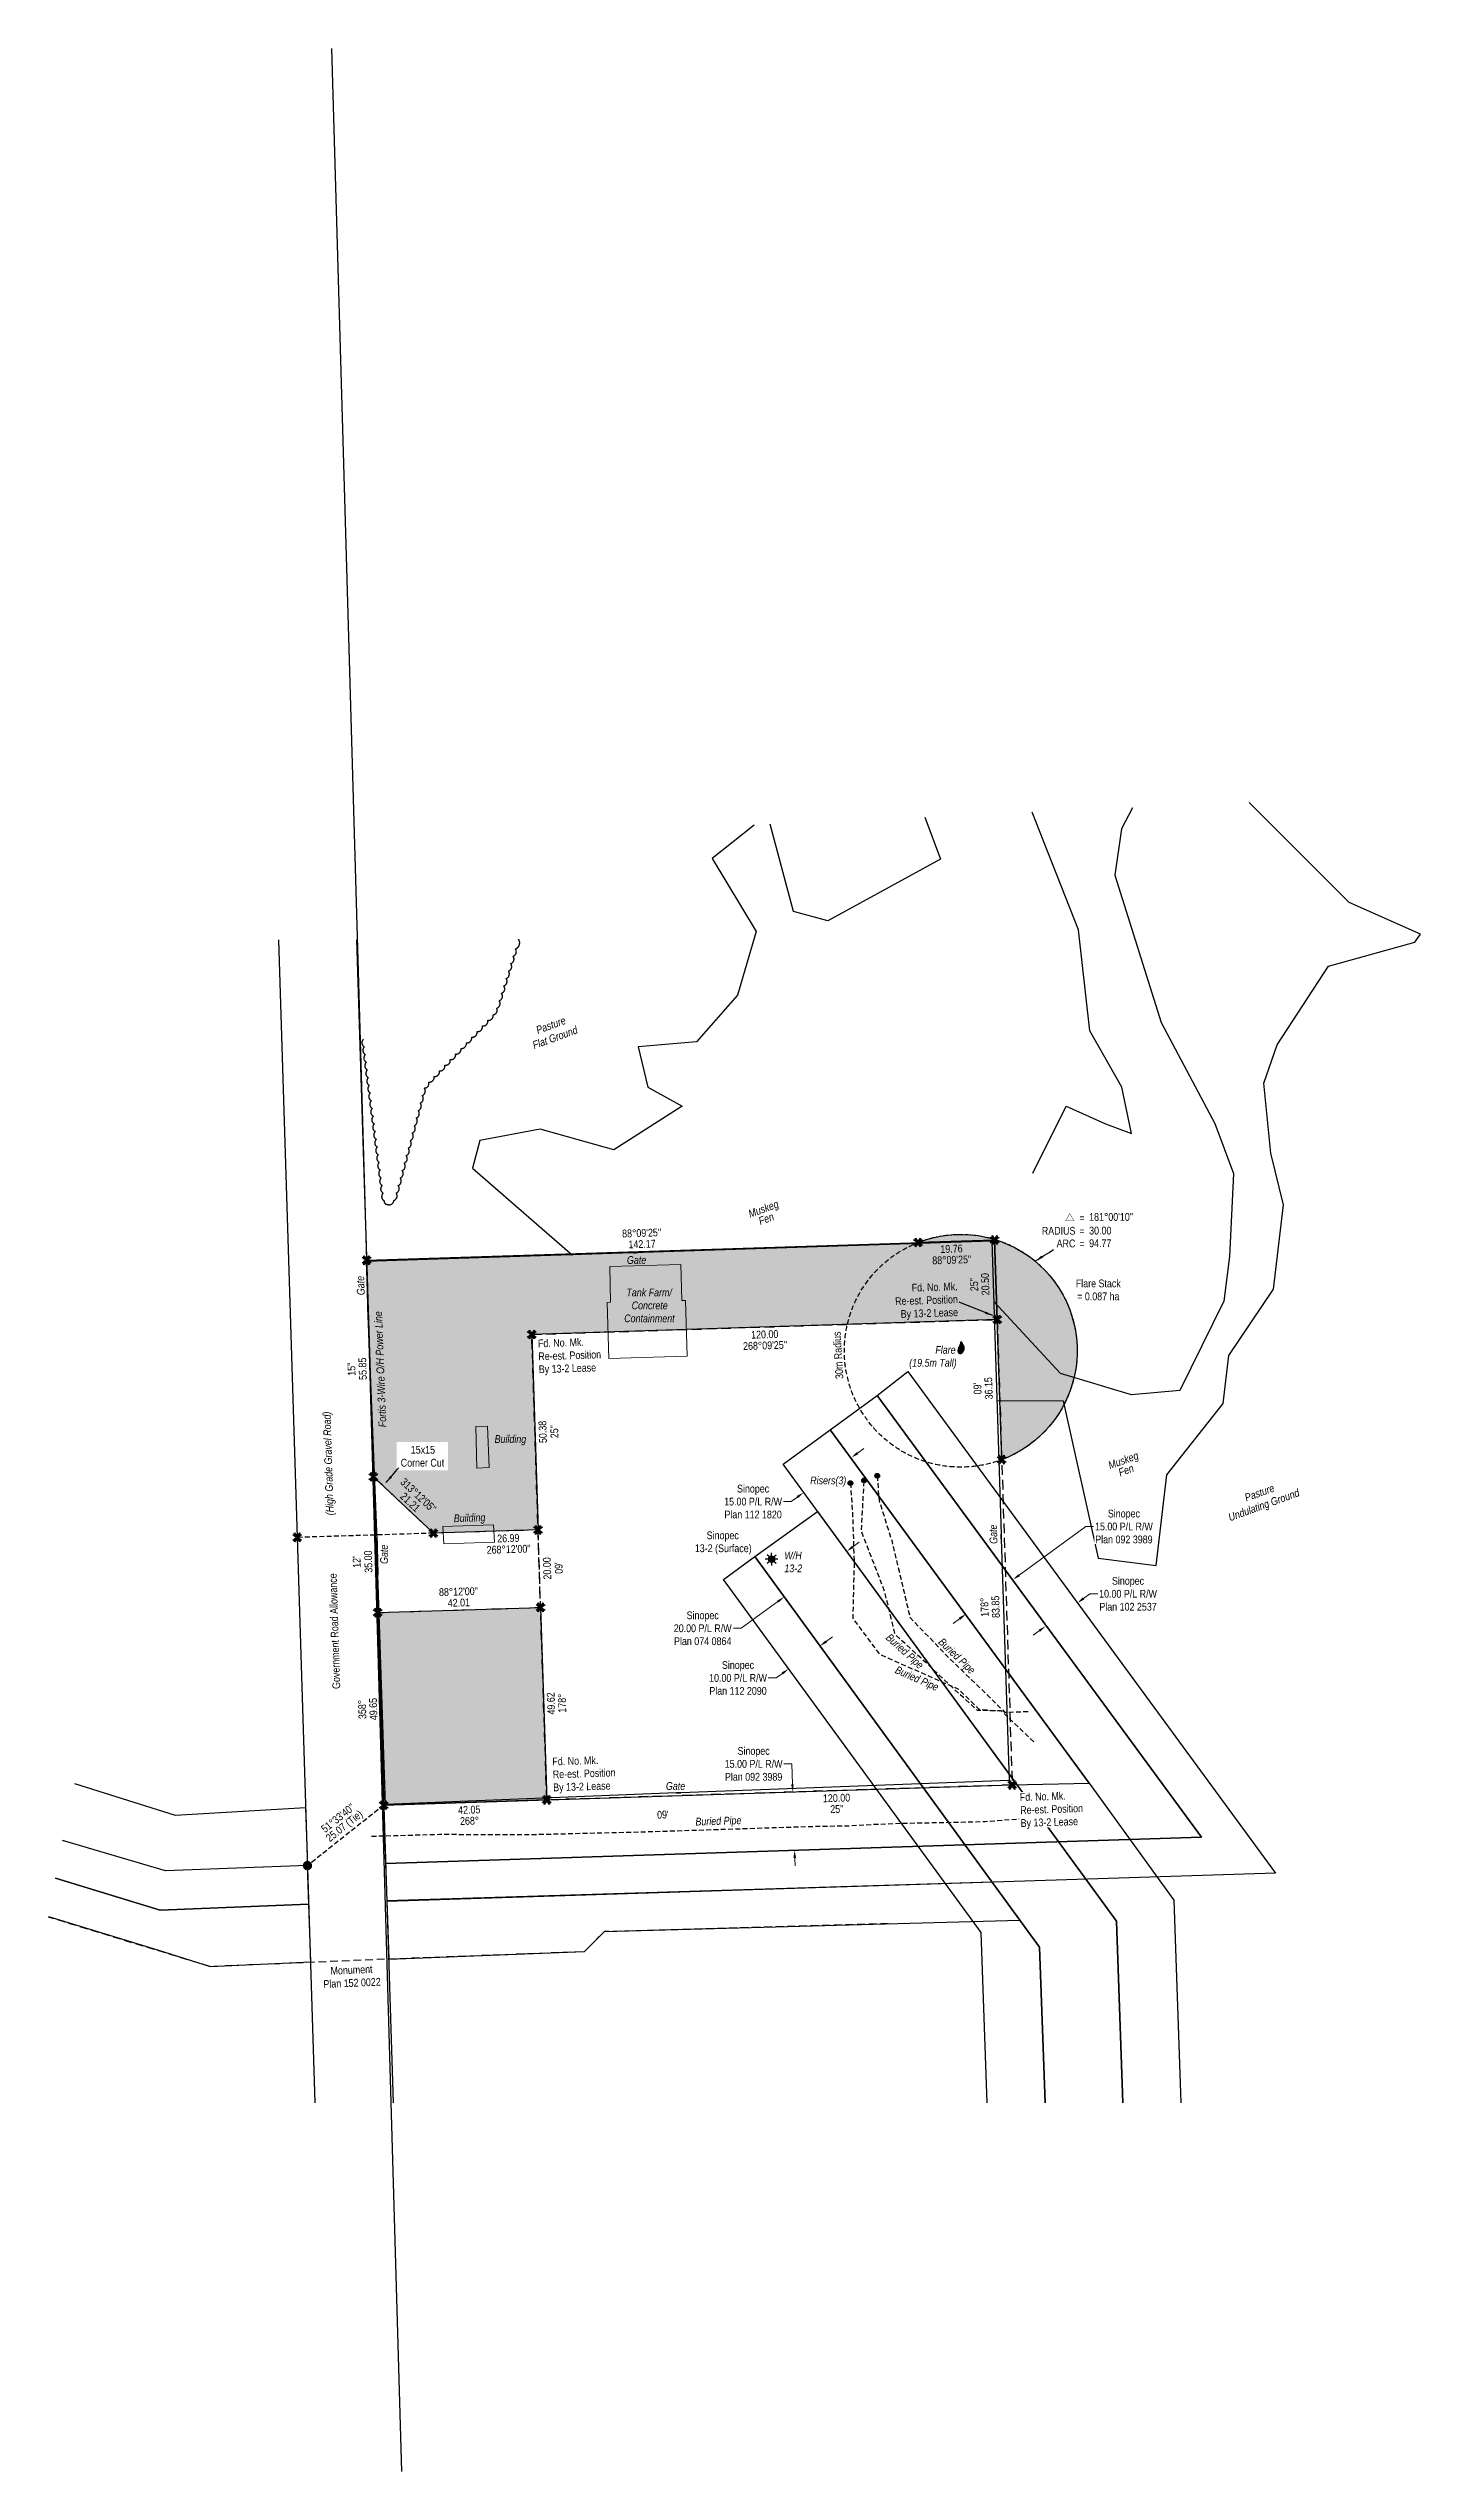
# Model space of a CAD drawing. Extents: x 644503 to 652397, y 5905214 to 5913330.
# Drawn here: x 649479 to 651247, y 5905644 to 5908765 of the extents above; entities that cross this region are included whole.
import ezdxf
from ezdxf.enums import TextEntityAlignment as Align

# ---------------------------------------------------------------- set-up
doc = ezdxf.new("R2010")
doc.units = 0
doc.header["$LTSCALE"] = 5
doc.header["$PDSIZE"] = 0.5
for name, pattern in [('0', [1, 1, 0]), ('foc-ACCESSROAD', [3.75, 2.5, -1.25]), ('foc-MONUMENT-BDYS', [6, 4, -2]), ('foc-TIELINE', [1.875, 1.25, -0.625]), ('foc-TRAV', [1.875, 1.25, -0.625]), ('UG_PIPE', [1.875, 1.25, -0.625])]:
    doc.linetypes.add(name, pattern=pattern)
for name, color, linetype in [('AS-FENCE', 48, 'foc-FENCE'), ('AS-PIPE-UG', 44, 'UG_PIPE'), ('AS-PIPE-UG-T', 44, 'Continuous'), ('AS-POWER', 104, 'foc-POWER'), ('AS-SYMBOL', 7, 'Continuous'), ('C-AR', 13, 'foc-ACCESSROAD'), ('C-RW', 13, 'Continuous'), ('C-WS', 13, 'foc-ACCESSROAD'), ('C-WS-S', 13, 'Continuous'), ('L-BD', 7, 'Continuous'), ('L-MON', 1, 'Continuous'), ('L-MON-PLAN', 7, 'foc-MONUMENT-BDYS'), ('L-ROAD-T', 7, 'Continuous'), ('L-SEC', 7, 'Continuous'), ('L-TIE', 7, 'foc-TIELINE'), ('P-BUFFER-PURPLE', 187, 'foc-TIELINE'), ('P-BUFFER-PURPLE-T', 187, 'Continuous'), ('P-PROPOSED', 10, 'Continuous'), ('P-PROPOSED-H', 21, 'Continuous'), ('P-TEMP-H', 41, 'Continuous'), ('P-TEMP_WORKSPACE', 46, 'Continuous'), ('P-TRAV', 4, 'foc-TRAV'), ('P-TXT', 4, 'Continuous'), ('T-BUSH', 110, '0'), ('T-BUSH-T', 110, 'Continuous'), ('WETLAND', 143, 'Continuous')]:
    doc.layers.add(name, color=color, linetype=linetype)
for name, color, linetype, lineweight in [('AS-GENERAL', 48, 'Continuous', 18), ('C-AR-T', 13, 'Continuous', 9), ('C-WS-T', 13, 'Continuous', 9), ('P-TEMP-T', 46, 'Continuous', 18), ('T-TEXT', 48, 'Continuous', 18)]:
    doc.layers.add(name, color=color, linetype=linetype, lineweight=lineweight)
doc.styles.add('175L', font='ARIALN.TTF', dxfattribs={"height": 20})
doc.styles.add('80', font='ARIALN.TTF', dxfattribs={"height": 10})
doc.styles.add('80CG', font='ARIALN.TTF', dxfattribs={"height": 10})
doc.styles.add('80L', font='ARIALN.TTF', dxfattribs={"height": 10})
doc.styles.add('80LS', font='ARIALNI.TTF', dxfattribs={"height": 10})
doc.styles.add('foc-LtypeFont', font='ARIALN.TTF', dxfattribs={"height": 7.35})
doc.linetypes.add('foc-FENCE', pattern='A,10,-1,["X",foc-LtypeFont,S=0.2,R=0,X=-0.625,Y=-0.75],-1.24', length=12.24)
doc.linetypes.add('foc-POWER', pattern='A,6,-1,["P",foc-LtypeFont,S=0.2,R=0,X=-0.625,Y=-0.75],-1.24,4', length=12.24)
doc.linetypes.add('foc-POWER-NOLINE', pattern='A,0,-4,["P",foc-LtypeFont,S=0.2,R=0,X=-0.625,Y=-0.75],-8.24', length=12.24)
doc.dimstyles.new('Compass 5 000', dxfattribs={"dimscale": 5, "dimtxt": 9, "dimasz": 2, "dimexe": 0.2, "dimexo": 0.0625, "dimgap": 0.5, "dimtad": 0, "dimtih": 1, "dimtoh": 1, "dimzin": 0, "dimdsep": 46, "dimtxsty": '80CG', "dimcen": 0.1, "dimse1": 1, "dimse2": 1, "dimclrd": 256, "dimclrt": 256, "dimaunit": 1, "dimadec": 4, "dimazin": 0, "dimtfac": 0.06, "dimtofl": 0, "dimtmove": 0, "dimatfit": 1, "dimfxl": 0.2, "dimtolj": 1, "dimtzin": 0, "dimlwd": -1, "dimarcsym": 0})

msp = doc.modelspace()

# ---------------------------------------------------------------- texts
at = {"layer": 'AS-GENERAL', "char_height": 9.99748, "attachment_point": 1, "style": '80L'}
for s, width, insert, rotation in [('\\pi0.60578;{\\fArial Narrow|b0|i1|c0|p34;Gate}', 24.6504, (650223.924, 5907209.445), 0.064905), ('\\pi0.60578;{\\fArial Narrow|b0|i1|c0|p34;Gate}', 24.6504, (649876.837, 5907158.353), 92.116426), ('\\pi-2.03462;{\\fArial Narrow|b0|i1|c0|p34;Building}', 36.15254, (650003.309, 5906876.744), 1.832525), ('\\pi0.60578;{\\fArial Narrow|b0|i1|c0|p34;Gate}', 24.6504, (650691.846, 5906838.031), 91.831815), ('\\pi0.60578;{\\fArial Narrow|b0|i1|c0|p34;Gate}', 24.6504, (649906.629, 5906812.324), 90)]:
    msp.add_mtext_dynamic_manual_height_columns(s, width=width, gutter_width=9.997, heights=[0], dxfattribs=dict(at, insert=insert, rotation=rotation))
at = {"layer": 'AS-GENERAL', "char_height": 9.99748, "attachment_point": 1}
for s, width, gutter_width, insert, style in [('\\pi4.44328;{\\fArial Narrow|b0|i1|c0|p34;Tank Farm/\\P\\pi11.19124;Concrete \\P\\pi1.5927;Containment}', 67.52799, 9.997, (650219.426, 5907167.615), '80L'), ('\\pi33.1462;{\\fArial Narrow|b0|i1|c0|p34; Flare\\P\\pi2.66956;(19.5m Tall)}', 62.13616, 22.501, (650585.458, 5907093.713), '80'), ('\\pi-2.03462;{\\fArial Narrow|b0|i1|c0|p34;Building}', 36.15254, 9.997, (650056.067, 5906978.823), '80L'), ('\\pi-10.28847;{\\fArial Narrow|b0|i1|c0|p34;Risers(3)}', 24.6504, 9.997, (650470.882, 5906925.521), '80L'), ('\\pi0.60578;{\\fArial Narrow|b0|i1|c0|p34;Gate}', 24.6504, 9.997, (650274.112, 5906531.862), '80L')]:
    msp.add_mtext_dynamic_manual_height_columns(s, width=width, gutter_width=gutter_width, heights=[0], dxfattribs=dict(at, insert=insert, style=style))
at = {"layer": 'AS-PIPE-UG-T', "char_height": 9.99748, "attachment_point": 1, "style": '80L'}
for insert, rotation in [((650563.886, 5906724.095), 317.800125), ((650631.826, 5906718.539), 316.079673), ((650573.013, 5906681.952), 336.197238), ((650312.576, 5906485.889), 1.853803)]:
    msp.add_mtext_dynamic_manual_height_columns('{\\fArial Narrow|b0|i1|c0|p34;Buried Pipe}', width=66.729, gutter_width=9.997, heights=[0], dxfattribs=dict(at, insert=insert, rotation=rotation))
at = {"layer": 'AS-POWER', "insert": (649904.719, 5906988.528), "char_height": 9.99879, "attachment_point": 1, "rotation": 92.212916, "style": '175L'}
msp.add_mtext_dynamic_manual_height_columns('\\pi0.32622;{\\fArial Narrow|b0|i1|c0|p34;Fortis 3-Wire O/H Power Line}', width=149.39298, gutter_width=99.975, heights=[0], dxfattribs=at)
at = {"layer": 'C-WS-T', "char_height": 9.99748, "attachment_point": 1, "style": '80L'}
for s, width, gutter_width, insert in [('\\pi16.59939;Sinopec\\P\\pi1.34061;13-2 (Surface)', 73.95931, 50.022, (650310.616, 5906854.779)), ('\\pi7.47867;{\\fArial Narrow|b0|i1|c0|p34;W/H\\P\\pi7.43093;13-2}', 36.15254, 9.997, (650419.901, 5906828.899))]:
    msp.add_mtext_dynamic_manual_height_columns(s, width=width, gutter_width=gutter_width, heights=[0], dxfattribs=dict(at, insert=insert))
at = {"layer": 'L-BD', "style": '80L'}
for s, height, rotation, p in [("88°09'25''", 9.9975, 1.8424, (650243.51, 5907239.343)), ('142.17', 9.9975, 1.8424, (650243.968, 5907225.104)), ("88°09'25''", 9.9975, 1.8424, (650642.999, 5907204.68)), ('19.76', 9.9975, 1.8424, (650642.541, 5907218.919)), ("25''", 9.9975, 91.8424, (650671.789, 5907172.835)), ('20.50', 9.9975, 91.8424, (650686.028, 5907173.293)), ('120.00', 9.9975, 1.8424, (650402.008, 5907108.655)), ("15''", 9.9975, 91.7964, (649869.761, 5907063.926)), ('55.85', 9.9975, 91.7964, (649884.001, 5907064.372)), ("268°09'25''", 9.99748, 1.8424, (650402.466, 5907094.416)), ("09'", 9.9975, 91.8424, (650676.101, 5907038.767)), ('36.15', 9.9975, 91.8424, (650690.34, 5907039.225)), ('50.38', 9.9975, 91.8424, (650115.974, 5906982.974)), ("25''", 9.9975, 91.8424, (650130.962, 5906983.456)), ("313°12'05''", 9.99748, 316.798, (649955.923, 5906901.492)), ('21.21', 9.9975, 316.798, (649945.468, 5906892.616)), ("12'", 9.9975, 91.7966, (649876.306, 5906815.412)), ('35.00', 9.9975, 91.7966, (649891.294, 5906815.882)), ("268°12'00''", 9.99748, 1.7994, (650072.188, 5906831.855)), ('26.99', 9.9975, 1.7994, (650071.74, 5906846.094)), ('20.00', 9.9975, 91.8424, (650121.629, 5906807.159)), ("09'", 9.9975, 91.8424, (650136.618, 5906807.641)), ("88°12'00''", 9.9975, 1.7994, (650007.554, 5906777.311)), ('42.01', 9.9975, 1.7994, (650008.001, 5906763.072)), ('178°', 9.9975, 91.8424, (650685.159, 5906757.183)), ('83.85', 9.9975, 91.8424, (650699.398, 5906757.641)), ('358°', 9.9975, 91.7966, (649883.513, 5906625.501)), ('49.65', 9.9975, 91.7966, (649897.752, 5906625.948)), ('49.62', 9.9975, 91.8424, (650126.724, 5906633.227)), ('178°', 9.9975, 91.8424, (650140.963, 5906633.685)), ('120.00', 9.9975, 1.8424, (650494.504, 5906511.468)), ("51°33'40''", 9.9975, 38.4391, (649852.231, 5906485.692)), ('25.07 (Tie)', 9.99748, 38.4391, (649861.088, 5906474.533)), ('42.05', 9.9975, 1.8424, (650021.361, 5906496.245)), ('268°', 9.9975, 1.8424, (650021.819, 5906482.006)), ("09'", 9.9975, 1.8424, (650270.808, 5906490.011)), ("25''", 9.9975, 1.8424, (650494.962, 5906497.229))]:
    msp.add_text(s, height=height, rotation=rotation, dxfattribs=at).set_placement(p, align=Align.MIDDLE)
at = {"layer": 'L-MON', "char_height": 9.99748, "attachment_point": 1, "style": '80L'}
for s, insert, rotation in [('\\pi22.89096;Fd. No. Mk.\\P\\pi0.9797;Re-est. Position\\P\\pi7.62195;By 13-2 Lease', (650568.292, 5907172.962), 1.842359), ('Fd. No. Mk.\\PRe-est. Position\\PBy 13-2 Lease', (650109.686, 5907101.957), 1.842359), ('Fd. No. Mk.\\PRe-est. Position\\PBy 13-2 Lease', (650128.293, 5906563.339), 1.843323)]:
    msp.add_mtext_dynamic_manual_height_columns(s, width=80.1412, gutter_width=50.022, heights=[0], dxfattribs=dict(at, insert=insert, rotation=rotation))
at = {"layer": 'L-ROAD-T', "style": '80L'}
msp.add_text('Government Road Allowance', height=10, rotation=91.795375, dxfattribs=at).set_placement((649847.874, 5906726.318), align=Align.MIDDLE_CENTER)
at = {"layer": 'P-BUFFER-PURPLE-T', "insert": (650493.375, 5907049.968), "char_height": 9.99748, "attachment_point": 1, "rotation": 93.406088, "style": '80'}
msp.add_mtext_dynamic_manual_height_columns('\\pi0.96312;30m Radius', width=62.13616, gutter_width=22.501, heights=[0], dxfattribs=at)
at = {"layer": 'P-TEMP-T', "insert": (650802.175, 5907179.312), "char_height": 9.99748, "attachment_point": 1, "style": '80'}
msp.add_mtext_dynamic_manual_height_columns('\\pi0.53077;Flare Stack\\P\\pi2.32772;= 0.087 ha', width=57.98443, gutter_width=22.501, heights=[0], dxfattribs=at)
at = {"layer": 'T-BUSH-T', "char_height": 10, "attachment_point": 1, "rotation": 20, "style": '80LS'}
for s, width, insert in [('\\pi13.39667;Pasture\\P\\pi2.46557;Flat Ground', 65.43591, (650093.733, 5907500.423)), ('\\pi32.6535;Pasture\\P\\pi4.16782;Undulating Ground', 103.94956, (650988.403, 5906891.45))]:
    msp.add_mtext_dynamic_manual_height_columns(s, width=width, gutter_width=50.022, heights=[0], dxfattribs=dict(at, insert=insert))
at = {"layer": 'T-TEXT', "style": '80LS'}
msp.add_text('(High Grade Gravel Road)', height=10, rotation=91.795375, dxfattribs=at).set_placement((649839.741, 5906942.355), align=Align.MIDDLE_CENTER)
at = {"layer": 'T-TEXT', "char_height": 10, "attachment_point": 1, "rotation": 20, "style": '80LS'}
for s, insert in [('\\pi-7.72434;Muskeg', (650387.076, 5907270.929)), ('\\pi2.58943;Fen', (650390.524, 5907258.023)), ('\\pi-7.72434;Muskeg', (650850.621, 5906946.935))]:
    msp.add_mtext_dynamic_manual_height_columns(s, width=24.08746, gutter_width=50.022, heights=[0], dxfattribs=dict(at, insert=insert))

# ---------------------------------------------------------------- blocks, each defined once
blk = doc.blocks.new('GAS')
h = blk.add_hatch(color=255)
h.dxf.hatch_style = 1
edge = h.paths.add_edge_path()
edge.add_arc((0, 0), 0.9, 0, 360)
for p, q in [((-0.81, 0), (-1.62, 0)), ((-0.57, 0.57), (-1.14, 1.14)), ((0, 0.81), (0, 1.62)), ((0.57, 0.57), (1.14, 1.14)), ((1.62, 0), (0.81, 0)), ((-0.57, -0.57), (-1.14, -1.14)), ((0, -0.81), (0, -1.62)), ((1.14, -1.14), (0.57, -0.57))]:
    blk.add_line(p, q)
blk.add_circle((0, 0), 0.8)
blk = doc.blocks.new('fdia')
at = {"color": 255, "const_width": 1}
blk.add_lwpolyline([(-0.5, 0, 1), (0.5, 0, 1)], format="xyb", close=True, dxfattribs=at)
blk = doc.blocks.new('Fdiaa')
blk.add_blockref('fdia', (0, 0))
blk = doc.blocks.new('fdib')
at = {"color": 1, "const_width": 1.6}
blk.add_lwpolyline([(-0.4, 0, 1), (0.4, 0, 1)], format="xyb", close=True, dxfattribs=at)
at = {"color": 1}
blk.add_circle((0, 0), 0.8, dxfattribs=at)
blk = doc.blocks.new('Fdibb')
blk.add_blockref('fdib', (0, 0))
blk = doc.blocks.new('fdicc')
for name in ['Fdibb', 'Fdiaa']:
    blk.add_blockref(name, (0, 0))
blk = doc.blocks.new('FDI')
blk.add_blockref('fdicc', (0, 0))
blk = doc.blocks.new('*D376')
at = {"layer": 'C-AR-T', "transparency": 16777216}
for p, q in [((650521.5, 5906955.6), (650529.6, 5906961.5)), ((650436, 5906893.2), (650426, 5906893.2)), ((650444.1, 5906899.1), (650436, 5906893.2))]:
    blk.add_line(p, q, dxfattribs=at)
for points in [[(650520.5, 5906956.9), (650522.5, 5906954.2), (650513.5, 5906949.7)], [(650443.1, 5906900.5), (650445.1, 5906897.8), (650452.2, 5906905)]]:
    blk.add_solid(points, dxfattribs=at)
at = {"layer": 'Defpoints', "color": 0, "transparency": 16777216}
for p in [(650513.5, 5906949.7), (650666.7, 5906739.7), (650605.4, 5906695)]:
    blk.add_point(p, dxfattribs=at)
at = {"layer": 'C-AR-T', "transparency": 16777216, "insert": (650387, 5906893.2), "char_height": 10, "attachment_point": 5, "style": '80CG'}
blk.add_mtext('\\A1;Sinopec\\P15.00 P/L R/W\\PPlan 112 1820', dxfattribs=at)
blk = doc.blocks.new('*D377')
at = {"layer": 'C-AR-T', "transparency": 16777216}
for p, q in [((650515.6, 5906835), (650523.7, 5906840.9)), ((650418.8, 5906764.4), (650371.6, 5906730)), ((650371.6, 5906730), (650361.6, 5906730))]:
    blk.add_line(p, q, dxfattribs=at)
for points in [[(650514.6, 5906836.4), (650516.6, 5906833.7), (650507.6, 5906829.1)], [(650417.8, 5906765.7), (650419.8, 5906763.1), (650426.9, 5906770.3)]]:
    blk.add_solid(points, dxfattribs=at)
at = {"layer": 'Defpoints', "color": 0, "transparency": 16777216}
for p in [(650426.9, 5906770.3), (650605.4, 5906695), (650524.7, 5906636.1)]:
    blk.add_point(p, dxfattribs=at)
at = {"layer": 'C-AR-T', "transparency": 16777216, "insert": (650322.1, 5906730), "char_height": 10, "attachment_point": 5, "style": '80CG'}
blk.add_mtext('\\A1;Sinopec\\P20.00 P/L R/W\\PPlan 074 0864', dxfattribs=at)
blk = doc.blocks.new('*D378')
at = {"layer": 'C-AR-T', "transparency": 16777216}
for p, q in [((650481.1, 5906713), (650489.2, 5906718.9)), ((650416.6, 5906666), (650406.6, 5906666)), ((650424.7, 5906671.9), (650416.6, 5906666))]:
    blk.add_line(p, q, dxfattribs=at)
for points in [[(650480.1, 5906714.3), (650482.1, 5906711.6), (650473, 5906707.1)], [(650423.7, 5906673.2), (650425.7, 5906670.5), (650432.8, 5906677.8)]]:
    blk.add_solid(points, dxfattribs=at)
at = {"layer": 'Defpoints', "color": 0, "transparency": 16777216}
for p in [(650432.8, 5906677.8), (650524.7, 5906636.1), (650484.5, 5906606.8)]:
    blk.add_point(p, dxfattribs=at)
at = {"layer": 'C-AR-T', "transparency": 16777216, "insert": (650367.6, 5906666), "char_height": 10, "attachment_point": 5, "style": '80CG'}
blk.add_mtext('\\A1;Sinopec\\P10.00 P/L R/W\\PPlan 112 2090', dxfattribs=at)
blk = doc.blocks.new('*D382')
at = {"layer": 'C-AR-T', "transparency": 16777216}
for p, q in [((650812.8, 5906768.5), (650820.9, 5906774.4)), ((650820.9, 5906774.4), (650830.9, 5906774.4)), ((650755.7, 5906726.9), (650747.7, 5906721.1))]:
    blk.add_line(p, q, dxfattribs=at)
for points in [[(650811.8, 5906769.8), (650813.8, 5906767.1), (650804.7, 5906762.6)], [(650754.8, 5906728.3), (650756.7, 5906725.6), (650763.8, 5906732.8)]]:
    blk.add_solid(points, dxfattribs=at)
at = {"layer": 'Defpoints', "color": 0, "transparency": 16777216}
for p in [(650780.9, 5906795.3), (650740, 5906765.6), (650804.7, 5906762.6)]:
    blk.add_point(p, dxfattribs=at)
at = {"layer": 'C-AR-T', "transparency": 16777216, "insert": (650870, 5906774.4), "char_height": 10, "attachment_point": 5, "style": '80CG'}
blk.add_mtext('\\A1;Sinopec\\P10.00 P/L R/W\\PPlan 102 2537', dxfattribs=at)
blk = doc.blocks.new('*D389')
at = {"layer": 'C-AR-T', "transparency": 16777216}
for p, q in [((650729.8, 5906798.4), (650815.6, 5906861.1)), ((650815.6, 5906861.1), (650825.6, 5906861.1)), ((650652.9, 5906742.3), (650644.8, 5906736.4))]:
    blk.add_line(p, q, dxfattribs=at)
for points in [[(650728.8, 5906799.8), (650730.7, 5906797.1), (650721.7, 5906792.5)], [(650651.9, 5906743.7), (650653.9, 5906741), (650661, 5906748.2)]]:
    blk.add_solid(points, dxfattribs=at)
at = {"layer": 'Defpoints', "color": 0, "transparency": 16777216}
for p in [(650721.7, 5906792.5), (650819, 5906659.2), (650758.3, 5906614.8)]:
    blk.add_point(p, dxfattribs=at)
at = {"layer": 'C-AR-T', "transparency": 16777216, "insert": (650864.7, 5906861.1), "char_height": 10, "attachment_point": 5, "style": '80CG', "bg_fill": 3, "box_fill_scale": 1.1, "bg_fill_color": 256, "bg_fill_true_color": 13158600, "bg_fill_transparency": 0}
blk.add_mtext('\\A1;Sinopec\\P15.00 P/L R/W\\PPlan 092 3989', dxfattribs=at)
blk = doc.blocks.new('riser')
h = blk.add_hatch(color=255)
h.dxf.hatch_style = 1
edge = h.paths.add_edge_path()
edge.add_arc((0, 0), 0.7, 0, 360)
blk.add_hatch(color=48).paths.add_polyline_path([(0.58, -0.15), (-0.58, -0.15, 0.774597)])
at = {"color": 48}
blk.add_line((-0.58, -0.15), (0.58, -0.15), dxfattribs=at)
blk.add_circle((0, 0), 0.6, dxfattribs=at)
blk = doc.blocks.new('FLARE')
h = blk.add_hatch(color=255)
h.dxf.hatch_style = 1
h.paths.add_polyline_path([(0.16, 2.41, 0.114147), (0.13, 2.43), (0.11, 2.44, 0.261551), (0.01, 2.42), (0, 2.41, 0.131268), (-0.03, 2.37), (-0.04, 2.35, 0.041497), (-0.05, 2.33), (-0.05, 2.29, 0.015174), (-0.05, 2.29), (-0.06, 2.24, 0.004376), (-0.06, 2.24), (-0.07, 2.18), (-0.08, 2.11), (-0.09, 2.05), (-0.1, 1.98), (-0.12, 1.91), (-0.14, 1.83), (-0.17, 1.76), (-0.19, 1.68), (-0.22, 1.61), (-0.26, 1.53), (-0.29, 1.46), (-0.32, 1.39), (-0.36, 1.32), (-0.39, 1.25, 0.000505), (-0.39, 1.25), (-0.43, 1.18, 0.002398), (-0.43, 1.18), (-0.46, 1.1, 0.004177), (-0.46, 1.1), (-0.5, 1.03, 0.005735), (-0.5, 1.03), (-0.53, 0.95, 0.006994), (-0.53, 0.95), (-0.56, 0.87, 0.00791), (-0.57, 0.87), (-0.6, 0.78, 0.008323), (-0.6, 0.78), (-0.63, 0.69, 0.008095), (-0.63, 0.68), (-0.66, 0.59, 0.008067), (-0.66, 0.59), (-0.68, 0.49, 0.008387), (-0.68, 0.49), (-0.7, 0.39, 0.009056), (-0.71, 0.38), (-0.72, 0.28, 0.010123), (-0.72, 0.28), (-0.74, 0.18, 0.011689), (-0.74, 0.18), (-0.75, 0.08, 0.013925), (-0.75, 0.08), (-0.75, -0.02, 0.016488), (-0.75, -0.02), (-0.75, -0.11, 0.017255), (-0.75, -0.12), (-0.74, -0.2, 0.01735), (-0.74, -0.2), (-0.73, -0.28, 0.017311), (-0.73, -0.29), (-0.71, -0.36, 0.01715), (-0.71, -0.36), (-0.69, -0.43, 0.016886), (-0.69, -0.44), (-0.66, -0.5, 0.016546), (-0.66, -0.5), (-0.63, -0.56, 0.016164), (-0.63, -0.56), (-0.6, -0.61, 0.016329), (-0.6, -0.62), (-0.57, -0.66, 0.018828), (-0.57, -0.67), (-0.54, -0.71, 0.022087), (-0.53, -0.71), (-0.5, -0.75, 0.025345), (-0.49, -0.76), (-0.46, -0.78, 0.028234), (-0.45, -0.79), (-0.42, -0.82, 0.030298), (-0.41, -0.82), (-0.37, -0.84, 0.031129), (-0.36, -0.85), (-0.32, -0.86, 0.030544), (-0.31, -0.87), (-0.27, -0.88, 0.028465), (-0.26, -0.88), (-0.22, -0.89, 0.025311), (-0.21, -0.89), (-0.16, -0.89, 0.02283), (-0.15, -0.89), (-0.11, -0.89, 0.021226), (-0.1, -0.89), (-0.05, -0.88, 0.020401), (-0.04, -0.88), (0, -0.87, 0.020299), (0.01, -0.87), (0.05, -0.85, 0.020911), (0.06, -0.85), (0.11, -0.83, 0.022277), (0.11, -0.83), (0.15, -0.81, 0.023712), (0.16, -0.8), (0.2, -0.78, 0.022408), (0.21, -0.78), (0.24, -0.75, 0.01993), (0.25, -0.74), (0.28, -0.72, 0.017146), (0.28, -0.71), (0.31, -0.68, 0.014211), (0.32, -0.68), (0.35, -0.64, 0.011221), (0.35, -0.64), (0.37, -0.61, 0.008212), (0.38, -0.61), (0.4, -0.57, 0.005172), (0.4, -0.57), (0.42, -0.54, 0.002523), (0.43, -0.54), (0.45, -0.5, 0.001671), (0.45, -0.5), (0.47, -0.47, 0.001229), (0.47, -0.47), (0.49, -0.44, 0.00075), (0.49, -0.44), (0.51, -0.41, 0.00026), (0.51, -0.41), (0.54, -0.37), (0.56, -0.34), (0.58, -0.3), (0.61, -0.27), (0.63, -0.23, 0.001311), (0.63, -0.23), (0.66, -0.19, 0.003726), (0.66, -0.19), (0.69, -0.15, 0.006065), (0.69, -0.14), (0.72, -0.1, 0.008452), (0.72, -0.1), (0.74, -0.05, 0.010991), (0.75, -0.05), (0.77, 0, 0.013767), (0.77, 0), (0.79, 0.05, 0.016839), (0.8, 0.05), (0.81, 0.1, 0.019104), (0.82, 0.11), (0.83, 0.15, 0.016987), (0.83, 0.16), (0.84, 0.21, 0.013636), (0.84, 0.21), (0.85, 0.26, 0.010244), (0.85, 0.27), (0.86, 0.31, 0.006846), (0.86, 0.32), (0.86, 0.37, 0.003419), (0.86, 0.37), (0.86, 0.41), (0.87, 0.46), (0.87, 0.5), (0.88, 0.54), (0.88, 0.59), (0.89, 0.63, 0.001278), (0.89, 0.63), (0.89, 0.67, 0.004735), (0.89, 0.67), (0.9, 0.71, 0.008354), (0.9, 0.72), (0.9, 0.76, 0.012059), (0.9, 0.76), (0.9, 0.8, 0.015712), (0.9, 0.81), (0.9, 0.85, 0.018457), (0.9, 0.85), (0.9, 0.89, 0.018102), (0.9, 0.9), (0.89, 0.94, 0.016533), (0.89, 0.95), (0.88, 0.99, 0.014576), (0.88, 0.99), (0.87, 1.03, 0.012435), (0.86, 1.04), (0.85, 1.08, 0.010283), (0.85, 1.09), (0.83, 1.13, 0.00824), (0.83, 1.13), (0.81, 1.18, 0.00638), (0.81, 1.18), (0.78, 1.23, 0.004735), (0.78, 1.23), (0.76, 1.29, 0.003388), (0.75, 1.29), (0.73, 1.34, 0.002345), (0.73, 1.34), (0.7, 1.4, 0.001492), (0.7, 1.4), (0.67, 1.46, 0.000746), (0.67, 1.46), (0.63, 1.51), (0.6, 1.57), (0.57, 1.62), (0.55, 1.68), (0.52, 1.73), (0.49, 1.78), (0.47, 1.83), (0.45, 1.87), (0.42, 1.92), (0.4, 1.97), (0.38, 2.02), (0.35, 2.08, 0.000332), (0.35, 2.08), (0.33, 2.13, 0.001849), (0.33, 2.13), (0.3, 2.19, 0.0038), (0.3, 2.19), (0.27, 2.24, 0.006473), (0.27, 2.24), (0.25, 2.29, 0.010865), (0.24, 2.3), (0.22, 2.34, 0.019524), (0.22, 2.34), (0.19, 2.38, 0.041077), (0.18, 2.39)])
at = {"color": 48, "flags": 128}
for points in [[(0.11, -0.72), (0.07, -0.74), (0.03, -0.76), (-0.02, -0.77), (-0.07, -0.78), (-0.11, -0.79), (-0.16, -0.79), (-0.2, -0.79), (-0.25, -0.78), (-0.29, -0.77), (-0.32, -0.76), (-0.36, -0.74), (-0.4, -0.71), (-0.43, -0.68), (-0.46, -0.65), (-0.49, -0.61), (-0.52, -0.56), (-0.54, -0.51), (-0.57, -0.46), (-0.59, -0.4), (-0.61, -0.33), (-0.63, -0.26), (-0.64, -0.19), (-0.65, -0.11), (-0.65, -0.02), (-0.65, 0.07), (-0.64, 0.17), (-0.63, 0.27), (-0.61, 0.36), (-0.58, 0.46), (-0.56, 0.56), (-0.53, 0.66), (-0.5, 0.75), (-0.47, 0.83), (-0.44, 0.91), (-0.41, 0.99), (-0.37, 1.06), (-0.34, 1.13), (-0.3, 1.2), (-0.27, 1.27), (-0.23, 1.34), (-0.2, 1.42), (-0.16, 1.49), (-0.13, 1.57), (-0.1, 1.65), (-0.07, 1.73), (-0.04, 1.8), (-0.02, 1.88), (0, 1.96), (0.01, 2.03), (0.02, 2.1), (0.03, 2.17), (0.04, 2.22), (0.05, 2.27), (0.05, 2.31), (0.06, 2.34), (0.08, 2.35), (0.09, 2.34), (0.11, 2.32), (0.13, 2.29), (0.16, 2.25), (0.18, 2.2), (0.21, 2.14), (0.24, 2.09), (0.26, 2.03), (0.29, 1.98), (0.31, 1.93), (0.33, 1.88), (0.36, 1.83), (0.38, 1.78), (0.41, 1.73), (0.43, 1.68), (0.46, 1.63), (0.49, 1.58), (0.52, 1.52), (0.55, 1.47), (0.58, 1.41), (0.61, 1.35), (0.64, 1.3), (0.67, 1.24), (0.69, 1.19), (0.72, 1.14), (0.74, 1.09), (0.75, 1.05), (0.77, 1), (0.78, 0.96), (0.79, 0.92), (0.8, 0.88), (0.8, 0.84), (0.8, 0.8), (0.8, 0.76), (0.8, 0.72), (0.79, 0.68), (0.79, 0.64), (0.78, 0.6), (0.78, 0.56), (0.77, 0.51), (0.77, 0.47), (0.76, 0.42), (0.76, 0.37), (0.76, 0.33), (0.75, 0.28), (0.74, 0.23), (0.73, 0.18), (0.72, 0.13), (0.7, 0.09), (0.68, 0.04), (0.66, 0), (0.63, -0.05), (0.61, -0.09), (0.58, -0.13), (0.55, -0.17), (0.53, -0.21), (0.5, -0.25), (0.48, -0.28), (0.45, -0.32), (0.43, -0.35), (0.41, -0.38), (0.39, -0.42), (0.37, -0.45), (0.34, -0.48), (0.32, -0.51), (0.3, -0.55), (0.27, -0.58), (0.24, -0.61), (0.21, -0.64), (0.18, -0.67), (0.15, -0.7)], [(0.02, -0.75), (-0.01, -0.76), (-0.03, -0.77), (-0.05, -0.78), (-0.08, -0.78), (-0.11, -0.79), (-0.13, -0.79), (-0.16, -0.79), (-0.18, -0.78), (-0.2, -0.78), (-0.23, -0.77), (-0.25, -0.76), (-0.26, -0.74), (-0.28, -0.73), (-0.3, -0.71), (-0.32, -0.69), (-0.33, -0.66), (-0.35, -0.63), (-0.36, -0.6), (-0.37, -0.57), (-0.39, -0.53), (-0.4, -0.49), (-0.4, -0.45), (-0.41, -0.41), (-0.41, -0.36), (-0.41, -0.31), (-0.4, -0.25), (-0.39, -0.2), (-0.38, -0.14), (-0.37, -0.09), (-0.36, -0.03), (-0.34, 0.02), (-0.32, 0.07), (-0.31, 0.12), (-0.29, 0.16), (-0.27, 0.21), (-0.25, 0.25), (-0.23, 0.29), (-0.21, 0.33), (-0.19, 0.37), (-0.17, 0.41), (-0.15, 0.45), (-0.14, 0.49), (-0.12, 0.53), (-0.1, 0.58), (-0.08, 0.62), (-0.07, 0.66), (-0.06, 0.71), (-0.05, 0.75), (-0.04, 0.79), (-0.03, 0.83), (-0.03, 0.87), (-0.02, 0.9), (-0.02, 0.93), (-0.01, 0.95), (-0.01, 0.96), (0, 0.97), (0.01, 0.96), (0.02, 0.95), (0.03, 0.94), (0.04, 0.91), (0.06, 0.88), (0.07, 0.86), (0.09, 0.82), (0.1, 0.79), (0.12, 0.76), (0.13, 0.74), (0.14, 0.71), (0.16, 0.68), (0.17, 0.65), (0.18, 0.63), (0.2, 0.6), (0.21, 0.57), (0.23, 0.54), (0.25, 0.51), (0.26, 0.47), (0.28, 0.44), (0.3, 0.41), (0.31, 0.38), (0.33, 0.35), (0.34, 0.32), (0.36, 0.29), (0.37, 0.27), (0.38, 0.24), (0.39, 0.22), (0.39, 0.19), (0.4, 0.17), (0.4, 0.15), (0.41, 0.13), (0.41, 0.1), (0.41, 0.08), (0.4, 0.06), (0.4, 0.04), (0.4, 0.01), (0.39, -0.01), (0.39, -0.03), (0.39, -0.06), (0.39, -0.08), (0.38, -0.11), (0.38, -0.14), (0.38, -0.16), (0.38, -0.19), (0.37, -0.22), (0.37, -0.24), (0.36, -0.27), (0.35, -0.3), (0.34, -0.32), (0.32, -0.35), (0.31, -0.37), (0.3, -0.4), (0.28, -0.42), (0.27, -0.44), (0.25, -0.46), (0.24, -0.48), (0.22, -0.5), (0.21, -0.52), (0.2, -0.54), (0.19, -0.56), (0.17, -0.58), (0.16, -0.6), (0.15, -0.61), (0.14, -0.63), (0.12, -0.65), (0.11, -0.67), (0.09, -0.69), (0.08, -0.7), (0.06, -0.72), (0.04, -0.74)]]:
    blk.add_lwpolyline(points, close=True, dxfattribs=at)
blk = doc.blocks.new('TEMP')
h = blk.add_hatch(color=255)
h.dxf.hatch_style = 1
h.paths.add_polyline_path([(0, 0.25), (-0.67, 1.15), (-0.67, 0.67), (-1.15, 0.67), (-0.25, 0), (-1.15, -0.67), (-0.67, -0.67), (-0.67, -1.15), (0, -0.25), (0.67, -1.15), (0.67, -0.67), (1.15, -0.67), (0.25, 0), (1.15, 0.67), (0.67, 0.67), (0.67, 1.15)])
h.paths.add_polyline_path([(0.57, 0.85), (0.57, 0.57), (0.85, 0.57), (0.08, 0), (0.85, -0.57), (0.57, -0.57), (0.57, -0.85), (0, -0.08), (-0.57, -0.85), (-0.57, -0.57), (-0.85, -0.57), (-0.08, 0), (-0.85, 0.57), (-0.57, 0.57), (-0.57, 0.85), (0, 0.08)], flags=16)
h = blk.add_hatch(color=1)
h.dxf.hatch_style = 1
h.paths.add_polyline_path([(0, 0.08), (-0.57, 0.85), (-0.57, 0.57), (-0.85, 0.57), (-0.08, 0), (-0.85, -0.57), (-0.57, -0.57), (-0.57, -0.85), (0, -0.08), (0.57, -0.85), (0.57, -0.57), (0.85, -0.57), (0.08, 0), (0.85, 0.57), (0.57, 0.57), (0.57, 0.85)])
at = {"color": 1}
for p, q in [((-0.08, 0), (0.08, 0)), ((0, 0.08), (0, -0.08))]:
    blk.add_line(p, q, dxfattribs=at)
at = {"color": 255, "flags": 128}
blk.add_lwpolyline([(-0.25, 0), (-1.15, 0.67), (-0.67, 0.67), (-0.67, 1.15), (0, 0.25), (0.67, 1.15), (0.67, 0.67), (1.15, 0.67), (0.25, 0), (1.15, -0.67), (0.67, -0.67), (0.67, -1.15), (0, -0.25), (-0.67, -1.15), (-0.67, -0.67), (-1.15, -0.67)], close=True, dxfattribs=at)
at = {"color": 1, "flags": 128}
blk.add_lwpolyline([(-0.08, 0), (-0.85, 0.57), (-0.57, 0.57), (-0.57, 0.85), (0, 0.08), (0.57, 0.85), (0.57, 0.57), (0.85, 0.57), (0.08, 0), (0.85, -0.57), (0.57, -0.57), (0.57, -0.85), (0, -0.08), (-0.57, -0.85), (-0.57, -0.57), (-0.85, -0.57)], close=True, dxfattribs=at)
blk = doc.blocks.new('*D456')
at = {"layer": 'C-AR-T', "transparency": 16777216}
for p, q in [((650436.8, 5906555.3), (650426.8, 5906555.3)), ((650437.6, 5906529.1), (650436.8, 5906555.3)), ((650440.7, 5906434.1), (650441, 5906424.1))]:
    blk.add_line(p, q, dxfattribs=at)
for points in [[(650439.3, 5906529.2), (650436, 5906529.1), (650438, 5906519.2)], [(650442.4, 5906434.1), (650439, 5906434), (650440.4, 5906444)]]:
    blk.add_solid(points, dxfattribs=at)
at = {"layer": 'Defpoints', "color": 0, "transparency": 16777216}
for p in [(650438, 5906519.2), (650455.7, 5906519.7), (650458.1, 5906444.6)]:
    blk.add_point(p, dxfattribs=at)
at = {"layer": 'C-AR-T', "transparency": 16777216, "insert": (650387.7, 5906555.3), "char_height": 10, "attachment_point": 5, "style": '80CG'}
blk.add_mtext('\\A1;Sinopec\\P15.00 P/L R/W\\PPlan 092 3989', dxfattribs=at)
blk = doc.blocks.new('curve')
at = {"const_width": 0.1}
blk.add_lwpolyline([(-4.99, 5.39), (-6.08, 3.49), (-3.89, 3.49)], close=True, dxfattribs=at)
at = {"style": '80'}
for s, p in [('RADIUS', (-3.54, -0.05)), ('ARC', (-3.54, -3.31))]:
    blk.add_text(s, height=2, dxfattribs=at).set_placement(p, align=Align.RIGHT)
for p in [(-2.44, 3.36), (-2.44, -0.04), (-2.44, -3.3)]:
    blk.add_text('=', height=1.8, dxfattribs=at).set_placement(p)
for tag, p in [('CURVE_RADIUS', (0, 0)), ('DELTA', (0, 3.52)), ('ARC_LENGTH', (0, -3.26))]:
    blk.add_attdef(tag, p, '', height=2, dxfattribs=at)

# ---------------------------------------------------------------- dimensions: what is measured, and where the dimension line sits
at = {"layer": 'C-AR-T'}
for base, p1, p2, angle, text, picture, middle in [((650513.45, 5906949.698), (650605.406, 5906694.989), (650666.66, 5906739.672), 36.10993, 'Sinopec\\P15.00 P/L R/W\\PPlan 112 1820', '*D376', (650386.953, 5906893.228)), ((650426.89, 5906770.29), (650605.406, 5906694.989), (650524.744, 5906636.148), 216.10993, 'Sinopec\\P20.00 P/L R/W\\PPlan 074 0864', '*D377', (650322.09, 5906729.979)), ((650804.723, 5906762.584), (650739.999, 5906765.564), (650780.895, 5906795.327), 36.045422, 'Sinopec\\P10.00 P/L R/W\\PPlan 102 2537', '*D382', (650869.98, 5906774.353)), ((650432.799, 5906677.765), (650524.744, 5906636.148), (650484.548, 5906606.826), 216.10993, 'Sinopec\\P10.00 P/L R/W\\PPlan 112 2090', '*D378', (650367.555, 5906665.979)), ((650437.967, 5906519.151), (650458.109, 5906444.616), (650455.692, 5906519.721), 91.843323, 'Sinopec\\P15.00 P/L R/W\\PPlan 092 3989', '*D456', (650387.716, 5906555.342))]:
    dim = msp.add_linear_dim(base=base, p1=p1, p2=p2, angle=angle, text=text, dimstyle='Compass 5 000', override={"dimtxt": 10}, dxfattribs=at)
    dim.commit()
    dim.dimension.update_dxf_attribs({"geometry": picture, "text_midpoint": middle, "dimtype": 161})

# ---------------------------------------------------------------- hatches: boundary and pattern name
at = {"layer": 'P-PROPOSED-H'}
h = msp.add_hatch(color=256, dxfattribs=at)
h.dxf.hatch_style = 1
h.paths.add_polyline_path([(649889.118, 5907204.187), (650698.177, 5907230.212), (650701.472, 5907127.79), (650101.933, 5907108.505), (650110.03, 5906856.799), (649975.164, 5906852.562), (649897.869, 5906925.152)])
h = msp.add_hatch(color=256, dxfattribs=at)
h.dxf.hatch_style = 1
h.paths.add_polyline_path([(649903.354, 5906750.282), (650113.244, 5906756.876), (650121.218, 5906508.967), (649911.135, 5906502.209)])
at = {"layer": 'P-TEMP-H'}
h = msp.add_hatch(color=256, dxfattribs=at)
h.dxf.hatch_style = 1
edge = h.paths.add_edge_path()
edge.add_line((650707.281, 5906947.186), (650698.177, 5907230.212))
edge.add_line((650698.177, 5907230.212), (650599.429, 5907227.035))
edge.add_arc((650654.58, 5907087.582), 149.962, -69.424945, 111.577778, ccw=False)

# ---------------------------------------------------------------- linework, layer by layer
at = {"layer": 'AS-FENCE', "flags": 128}
for points in [[(650694.466, 5907228.881), (649888.721, 5907202.586)], [(650694.466, 5907228.881), (650706.541, 5906851.326), (650706.546, 5906845.156), (650716.841, 5906533.766)], [(650716.841, 5906533.766), (650294.121, 5906517.941), (650288.021, 5906517.881), (649913.626, 5906503.211), (649903.731, 5906798.726), (649902.591, 5906844.161), (649890.761, 5907143.386), (649889.911, 5907189.496), (649888.721, 5907202.586)]]:
    msp.add_lwpolyline(points, dxfattribs=at)
at = {"layer": 'AS-FENCE', "const_width": 1.999, "flags": 128}
msp.add_lwpolyline([(650238.551, 5907213.951), (650232.751, 5907213.736)], dxfattribs=at)
at = {"layer": 'AS-GENERAL', "flags": 128}
for points in [[(650202.461, 5907196.021), (650294.041, 5907198.506), (650295.246, 5907152.461), (650299.836, 5907152.296), (650302.006, 5907080.426), (650201.271, 5907077.636), (650198.991, 5907149.776), (650203.466, 5907150.071)], [(650046.981, 5906937.071), (650031.191, 5906936.321), (650029.751, 5906989.776), (650045.001, 5906990.376)], [(650052.756, 5906863.236), (649987.276, 5906861.141), (649988.501, 5906838.866), (650053.981, 5906840.961)]]:
    msp.add_lwpolyline(points, close=True, dxfattribs=at)
at = {"layer": 'AS-GENERAL', "const_width": 1.999, "flags": 128}
for points in [[(649889.911, 5907189.496), (649890.761, 5907143.386)], [(649902.591, 5906844.161), (649903.731, 5906798.726)], [(650706.546, 5906845.156), (650706.541, 5906851.326)], [(650288.021, 5906517.881), (650294.121, 5906517.941)]]:
    msp.add_lwpolyline(points, dxfattribs=at)
at = {"layer": 'AS-PIPE-UG', "flags": 128}
for points in [[(650512.311, 5906917.011), (650514.996, 5906880.461), (650517.166, 5906813.751), (650515.356, 5906743.041), (650549.716, 5906696.691), (650651.686, 5906651.711), (650677.876, 5906625.796), (650704.581, 5906623.666)], [(650748.626, 5906583.581), (650706.716, 5906623.736), (650676.276, 5906624.091), (650638.506, 5906658.411), (650606.991, 5906688.301), (650570.051, 5906721.796), (650556.451, 5906777.911), (650526.641, 5906854.591), (650530.031, 5906920.496)], [(650546.751, 5906926.436), (650549.241, 5906894.776), (650565.706, 5906842.946), (650589.141, 5906744.131), (650636.816, 5906694.226), (650685.201, 5906647.631), (650710.991, 5906621.926), (650743.496, 5906622.871)], [(649895.541, 5906462.226), (649983.181, 5906464.646), (650102.146, 5906464.401), (650248.656, 5906467.941), (650461.841, 5906474.841), (650508.466, 5906475.611), (650542.996, 5906477.591), (650577.216, 5906478.821), (650685.896, 5906481.106), (650779.326, 5906488.576)]]:
    msp.add_lwpolyline(points, dxfattribs=at)
at = {"layer": 'AS-POWER', "linetype": 'foc-POWER-NOLINE', "flags": 128}
msp.add_lwpolyline([(649934.599, 5905643.72), (649844.314, 5908765.24)], dxfattribs=at)
at = {"layer": 'C-AR', "flags": 128}
msp.add_lwpolyline([(650110.03, 5906856.799), (649975.164, 5906852.562), (649897.869, 5906925.152), (649903.354, 5906750.282), (650113.244, 5906756.876)], close=True, dxfattribs=at)
at = {"layer": 'C-RW', "flags": 128}
for points in [[(649915.686, 5906378.13), (649914.081, 5906426.985), (650964.43, 5906461.025), (650546.656, 5907030.121), (650586.446, 5907060.626), (651060, 5906414.525)], [(649914.081, 5906426.985), (649911.136, 5906502.195), (650720.757, 5906528.252), (650820.06, 5906530.705), (650486.126, 5906985.601), (650546.656, 5907030.121), (650964.43, 5906461.025)]]:
    msp.add_lwpolyline(points, close=True, dxfattribs=at)
for points in [[(650863.381, 5906118.727), (650855.101, 5906352.926), (650425.551, 5906941.376), (650486.126, 5906985.601), (650820.06, 5906530.705), (650928.926, 5906379.671), (650938.071, 5906118.727)], [(650763.069, 5906118.727), (650756.001, 5906319.131), (650389.352, 5906822.518), (650470.082, 5906880.373), (650855.101, 5906352.926), (650863.381, 5906118.727)], [(650688.422, 5906118.727), (650680.751, 5906338.296), (650349.037, 5906793.058), (650389.352, 5906822.518), (650756.001, 5906319.131), (650763.069, 5906118.727)], [(649512.929, 5906530.088), (649642.506, 5906489.441), (649810.621, 5906499.196), (649812.971, 5906424.296), (649629.964, 5906417.384), (649497.306, 5906456.576)], [(649488.496, 5906408.172), (649623.069, 5906367.119), (649814.876, 5906374.796), (649812.971, 5906424.296), (649629.964, 5906417.384), (649497.306, 5906456.576)]]:
    msp.add_lwpolyline(points, dxfattribs=at)
at = {"layer": 'C-WS', "flags": 128}
msp.add_lwpolyline([(650121.218, 5906508.967), (650101.933, 5907108.505), (650701.472, 5907127.79), (650720.757, 5906528.252)], close=True, dxfattribs=at)
at = {"layer": 'L-MON-PLAN', "ltscale": 0.5, "flags": 128}
msp.add_lwpolyline([(650561.093, 5906349.374), (650195.477, 5906339.315), (650169.728, 5906313.49), (649917.709, 5906303.87), (649687.643, 5906294.202), (649479.353, 5906357.933)], dxfattribs=at)
at = {"layer": 'L-SEC', "flags": 128}
for points in [[(649775.56, 5907617.009), (649822.556, 5906118.727)], [(649876.168, 5907617.009), (649923.164, 5906118.727)]]:
    msp.add_lwpolyline(points, dxfattribs=at)
at = {"layer": 'L-TIE', "flags": 128}
msp.add_lwpolyline([(649911.306, 5906502.201), (649812.971, 5906424.296)], dxfattribs=at)
at = {"layer": 'P-BUFFER-PURPLE'}
msp.add_circle((650654.58, 5907087.582), 149.962, dxfattribs=at)
at = {"layer": 'P-PROPOSED', "flags": 128}
for points in [[(649889.118, 5907204.187), (650698.177, 5907230.212), (650701.472, 5907127.79), (650101.933, 5907108.505), (650110.03, 5906856.799), (649975.164, 5906852.562), (649897.869, 5906925.152)], [(649903.354, 5906750.282), (650113.244, 5906756.876), (650121.218, 5906508.967), (649911.135, 5906502.209)]]:
    msp.add_lwpolyline(points, close=True, dxfattribs=at)
at = {"layer": 'P-TEMP_WORKSPACE', "flags": 128}
msp.add_lwpolyline([(650707.281, 5906947.186), (650698.177, 5907230.212), (650599.429, 5907227.035, -1.00878892)], format="xyb", close=True, dxfattribs=at)
at = {"layer": 'P-TRAV'}
msp.add_line((649975.164, 5906852.562), (649799.711, 5906847.05), dxfattribs=at)
at = {"layer": 'T-BUSH', "flags": 128}
msp.add_lwpolyline([(649885.056, 5907488.943, 0.52056705), (649886.33, 5907479.027, 0.52056705), (649887.603, 5907469.111, 0.52056705), (649888.877, 5907459.195, 0.52056705), (649890.151, 5907449.279, 0.52056705), (649891.424, 5907439.363, 0.52056705), (649892.698, 5907429.447, 0.52056705), (649893.972, 5907419.531, 0.52056705), (649895.245, 5907409.615, 0.52056705), (649896.519, 5907399.699, 0.52056705), (649897.792, 5907389.783, 0.52056705), (649899.066, 5907379.867, 0.52056705), (649900.34, 5907369.951, 0.52056705), (649901.613, 5907360.035, 0.52056705), (649902.887, 5907350.119, 0.52056705), (649904.161, 5907340.203, 0.52056705), (649905.434, 5907330.287, 0.52056705), (649906.708, 5907320.371, 0.52056705), (649907.982, 5907310.455, 0.52056705), (649909.255, 5907300.539, 0.52056705), (649910.529, 5907290.623, 0.52056705), (649911.803, 5907280.707, 0.52056705), (649915.726, 5907276.206, 0.52056705), (649924.336, 5907281.286, 0.52056705), (649927.176, 5907290.749, 0.52056705), (649929.76, 5907300.407, 0.52056705), (649932.345, 5907310.065, 0.52056705), (649934.929, 5907319.722, 0.52056705), (649937.514, 5907329.38, 0.52056705), (649940.098, 5907339.038, 0.52056705), (649942.683, 5907348.695, 0.52056705), (649945.267, 5907358.353, 0.52056705), (649947.852, 5907368.011, 0.52056705), (649950.436, 5907377.668, 0.52056705), (649953.021, 5907387.326, 0.52056705), (649955.605, 5907396.984, 0.52056705), (649958.19, 5907406.641, 0.52056705), (649960.774, 5907416.299, 0.52056705), (649963.358, 5907425.957, 0.52056705), (649969.224, 5907433.769, 0.52056705), (649976.135, 5907440.993, 0.52056705), (649983.045, 5907448.218, 0.52056705), (649989.955, 5907455.443, 0.52056705), (649996.866, 5907462.667, 0.52056705), (650003.776, 5907469.892, 0.52056705), (650010.687, 5907477.117, 0.52056705), (650017.597, 5907484.342, 0.52056705), (650024.507, 5907491.566, 0.52056705), (650031.418, 5907498.791, 0.52056705), (650038.328, 5907506.016, 0.52056705), (650045.239, 5907513.24, 0.52056705), (650052.149, 5907520.465, 0.52056705), (650056.907, 5907528.959, 0.52056705), (650059.89, 5907538.502, 0.52056705), (650062.872, 5907548.044, 0.52056705), (650065.855, 5907557.586, 0.52056705), (650068.838, 5907567.128, 0.52056705), (650071.82, 5907576.671, 0.52056705), (650074.803, 5907586.213, 0.52056705), (650077.785, 5907595.755, 0.52056705), (650080.768, 5907605.297, 0.52056705), (650084.708, 5907617.904, 0.52056705)], format="xyb", dxfattribs=at)
at = {"layer": 'WETLAND', "flags": 128}
for points in [[(650701.356, 5907023.516), (650786.556, 5907023.206), (650831.416, 5906820.216), (650906.141, 5906810.986), (650919.921, 5906927.711), (650992.676, 5907019.611), (650999.921, 5907081.256), (651057.326, 5907166.811), (651070.141, 5907275.761), (651054.136, 5907341.896), (651044.921, 5907432.131), (651062.281, 5907481.586), (651128.261, 5907582.946), (651239.546, 5907614.041), (651246.776, 5907624.396), (651154.946, 5907664.996), (651026.013, 5907794.026)], [(650388.381, 5907764.79), (650334.491, 5907721.681), (650390.976, 5907627.676), (650366.851, 5907545.446), (650313.956, 5907485.671), (650239.011, 5907479.201), (650251.551, 5907426.951), (650295.561, 5907402.456), (650207.681, 5907346.271), (650112.776, 5907373.166), (650034.891, 5907358.381), (650025.711, 5907322.971), (650154.566, 5907210.836)], [(650608.307, 5907774.874), (650628.626, 5907720.846), (650483.181, 5907641.266), (650439.081, 5907653.436), (650409.168, 5907765.743)], [(650875.845, 5907787.141), (650861.786, 5907759.916), (650852.886, 5907700.046), (650912.476, 5907510.561), (650981.656, 5907380.246), (651005.856, 5907316.036), (651000.886, 5907209.131), (650993.191, 5907151.356), (650936.751, 5907036.346), (650874.521, 5907030.606), (650783.076, 5907058.081), (650697.241, 5907151.016)], [(650747.506, 5907316.231), (650790.196, 5907402.646), (650841.026, 5907379.816), (650874.441, 5907367.486), (650861.896, 5907426.976), (650820.646, 5907499.851), (650806.386, 5907629.981), (650756.011, 5907757.556), (650746.387, 5907781.205)]]:
    msp.add_lwpolyline(points, dxfattribs=at)

# ---------------------------------------------------------------- block references
at = {"layer": 'AS-SYMBOL', "color": 5, "xscale": 4.998740350000008, "yscale": 4.998740350000008, "zscale": 4.998740350000008}
msp.add_blockref('FLARE', (650654.58, 5907087.582), dxfattribs=at)
at = {"layer": 'AS-SYMBOL', "xscale": 4.998740350000014, "yscale": 4.998740350000014, "zscale": 4.998740350000014}
for p in [(650512.346, 5906917.036), (650530.061, 5906920.566), (650546.876, 5906926.516)]:
    msp.add_blockref('riser', p, dxfattribs=at)
at = {"layer": 'C-WS-S', "xscale": 5.00000000000002, "yscale": 5.00000000000002, "zscale": 5.00000000000002}
msp.add_blockref('GAS', (650410.876, 5906819.101), dxfattribs=at)
at = {"layer": 'L-MON', "color": 5}
for p, xscale, yscale, zscale in [((650599.429, 5907227.035), 4.99874035, 4.99874035, 4.99874035), ((650698.177, 5907230.212), 4.998740350000003, 4.998740350000003, 4.998740350000003), ((649889.118, 5907204.187), 4.998740350000003, 4.998740350000003, 4.998740350000003), ((650701.472, 5907127.79), 4.998740350000003, 4.998740350000003, 4.998740350000003), ((650101.933, 5907108.505), 4.998740350000003, 4.998740350000003, 4.998740350000003), ((650707.281, 5906947.186), 4.99874035, 4.99874035, 4.99874035), ((649897.869, 5906925.153), 4.998740350000003, 4.998740350000003, 4.998740350000003), ((649975.164, 5906852.562), 4.998740350000003, 4.998740350000003, 4.998740350000003), ((650110.03, 5906856.799), 4.998740350000003, 4.998740350000003, 4.998740350000003), ((650113.244, 5906756.876), 4.998740350000003, 4.998740350000003, 4.998740350000003), ((649903.354, 5906750.282), 4.998740350000003, 4.998740350000003, 4.998740350000003), ((650121.218, 5906508.967), 4.998740350000003, 4.998740350000003, 4.998740350000003), ((649911.135, 5906502.209), 4.998740350000003, 4.998740350000003, 4.998740350000003)]:
    msp.add_blockref('TEMP', p, dxfattribs=dict(at, xscale=xscale, yscale=yscale, zscale=zscale))
at = {"layer": 'L-MON'}
for name, p, xscale, yscale, zscale in [('TEMP', (649799.711, 5906847.05), 4.99874035, 4.99874035, 4.99874035), ('FDI', (649812.971, 5906424.296), 4.998740350000014, 4.998740350000014, 4.998740350000014)]:
    msp.add_blockref(name, p, dxfattribs=dict(at, xscale=xscale, yscale=yscale, zscale=zscale))
at = {"layer": 'P-TEMP-T', "xscale": 4.99874035, "yscale": 4.99874035, "zscale": 4.99874035}
msp.add_blockref('curve', (650819.892, 5907237.368), dxfattribs=at).add_auto_attribs({'DELTA': '181%%d00\'10"', 'CURVE_RADIUS': '30.00', 'ARC_LENGTH': '94.77'})

msp.set_redraw_order([(e.dxf.handle, doc.entitydb.next_handle()) for e in msp.query("TEXT MTEXT ATTDEF DIMENSION ARC_DIMENSION")])  # texts and dimensions are drawn at this point

# ---------------------------------------------------------------- leaders
at = {"layer": 'L-MON', "path_type": 1}
msp.add_leader([(650695.717, 5907132.876), (650652.42, 5907150.108)], dimstyle='Compass 5 000', override={"dimgap": 0.5, "dimtad": 0}, dxfattribs=at)
at = {"layer": 'P-TEMP-T', "path_type": 1}
msp.add_leader([(650750.956, 5907203.474), (650774.13, 5907217.95)], dimstyle='Compass 5 000', override={"dimgap": 0.5, "dimtad": 0}, dxfattribs=at)

# ---------------------------------------------------------------- next in the draw order: texts
at = {"layer": 'L-MON', "insert": (650730.444, 5906517.408), "char_height": 9.99748, "attachment_point": 1, "rotation": 1.842251, "style": '80L', "bg_fill": 3, "box_fill_scale": 1.15, "bg_fill_color": 256, "bg_fill_true_color": 256, "bg_fill_transparency": 0}
msp.add_mtext_dynamic_manual_height_columns('Fd. No. Mk.\\PRe-est. Position\\PBy 13-2 Lease', width=80.1412, gutter_width=50.022, heights=[0], dxfattribs=at)
at = {"layer": 'L-MON-PLAN', "insert": (649870.077, 5906281.451), "char_height": 9.99748, "attachment_point": 5, "rotation": 2.406434, "style": '80CG', "bg_fill": 3, "box_fill_scale": 1.1, "bg_fill_color": 256, "bg_fill_true_color": 13158600, "bg_fill_transparency": 0}
msp.add_mtext('\\A1;Monument \\PPlan 152 0022', dxfattribs=at)
at = {"layer": 'P-TXT', "insert": (649932.816, 5906964.98), "char_height": 10, "attachment_point": 1, "style": '80L', "bg_fill": 2}
msp.add_mtext_dynamic_manual_height_columns('\\pi13.26965;15x15\\P\\pi0.32285;Corner Cut', width=56.04816, gutter_width=50.022, heights=[0], dxfattribs=at)

# ---------------------------------------------------------------- next in the draw order: dimensions: what is measured, and where the dimension line sits
at = {"layer": 'C-AR-T'}
dim = msp.add_linear_dim(base=(650721.673, 5906792.523), p1=(650758.297, 5906614.84), p2=(650819.011, 5906659.151), angle=36.122783, text='Sinopec\\P15.00 P/L R/W\\PPlan 092 3989', dimstyle='Compass 5 000', override={"dimtxt": 10, "dimtfill": 1}, dxfattribs=at)
dim.commit()
dim.dimension.update_dxf_attribs({"geometry": '*D389', "text_midpoint": (650864.7, 5906861.083), "dimtype": 161})

# ---------------------------------------------------------------- next in the draw order: linework, layer by layer
at = {"layer": 'C-RW', "flags": 128}
msp.add_lwpolyline([(649479.485, 5906358.66), (649619.65, 5906315.9), (649687.643, 5906294.202), (649817.205, 5906300.538), (649814.876, 5906374.796), (649623.069, 5906367.119), (649488.496, 5906408.172)], dxfattribs=at)
msp.add_lwpolyline([(650694.974, 5906402.917), (649915.358, 5906378.817), (649917.709, 5906303.87), (650169.728, 5906313.49), (650195.477, 5906339.315), (650730.63, 5906354.038)], close=True, dxfattribs=at)

# ---------------------------------------------------------------- next in the draw order: block references
at = {"layer": 'L-MON', "color": 5, "xscale": 4.998740350000003, "yscale": 4.998740350000003, "zscale": 4.998740350000003}
msp.add_blockref('TEMP', (650720.757, 5906528.252), dxfattribs=at)

# ---------------------------------------------------------------- next in the draw order: texts
at = {"layer": 'T-TEXT', "insert": (650854.069, 5906934.029), "char_height": 10, "attachment_point": 1, "rotation": 20, "style": '80LS'}
msp.add_mtext_dynamic_manual_height_columns('\\pi2.58943;Fen', width=24.08746, gutter_width=50.022, heights=[0], dxfattribs=at)

# ---------------------------------------------------------------- next in the draw order: leaders
at = {"layer": 'P-TXT', "path_type": 1}
msp.add_leader([(649914.518, 5906918.027), (649930.529, 5906936.812)], dimstyle='Compass 5 000', override={"dimgap": 0.5, "dimtad": 0}, dxfattribs=at)

doc.saveas('drawing.dxf')
